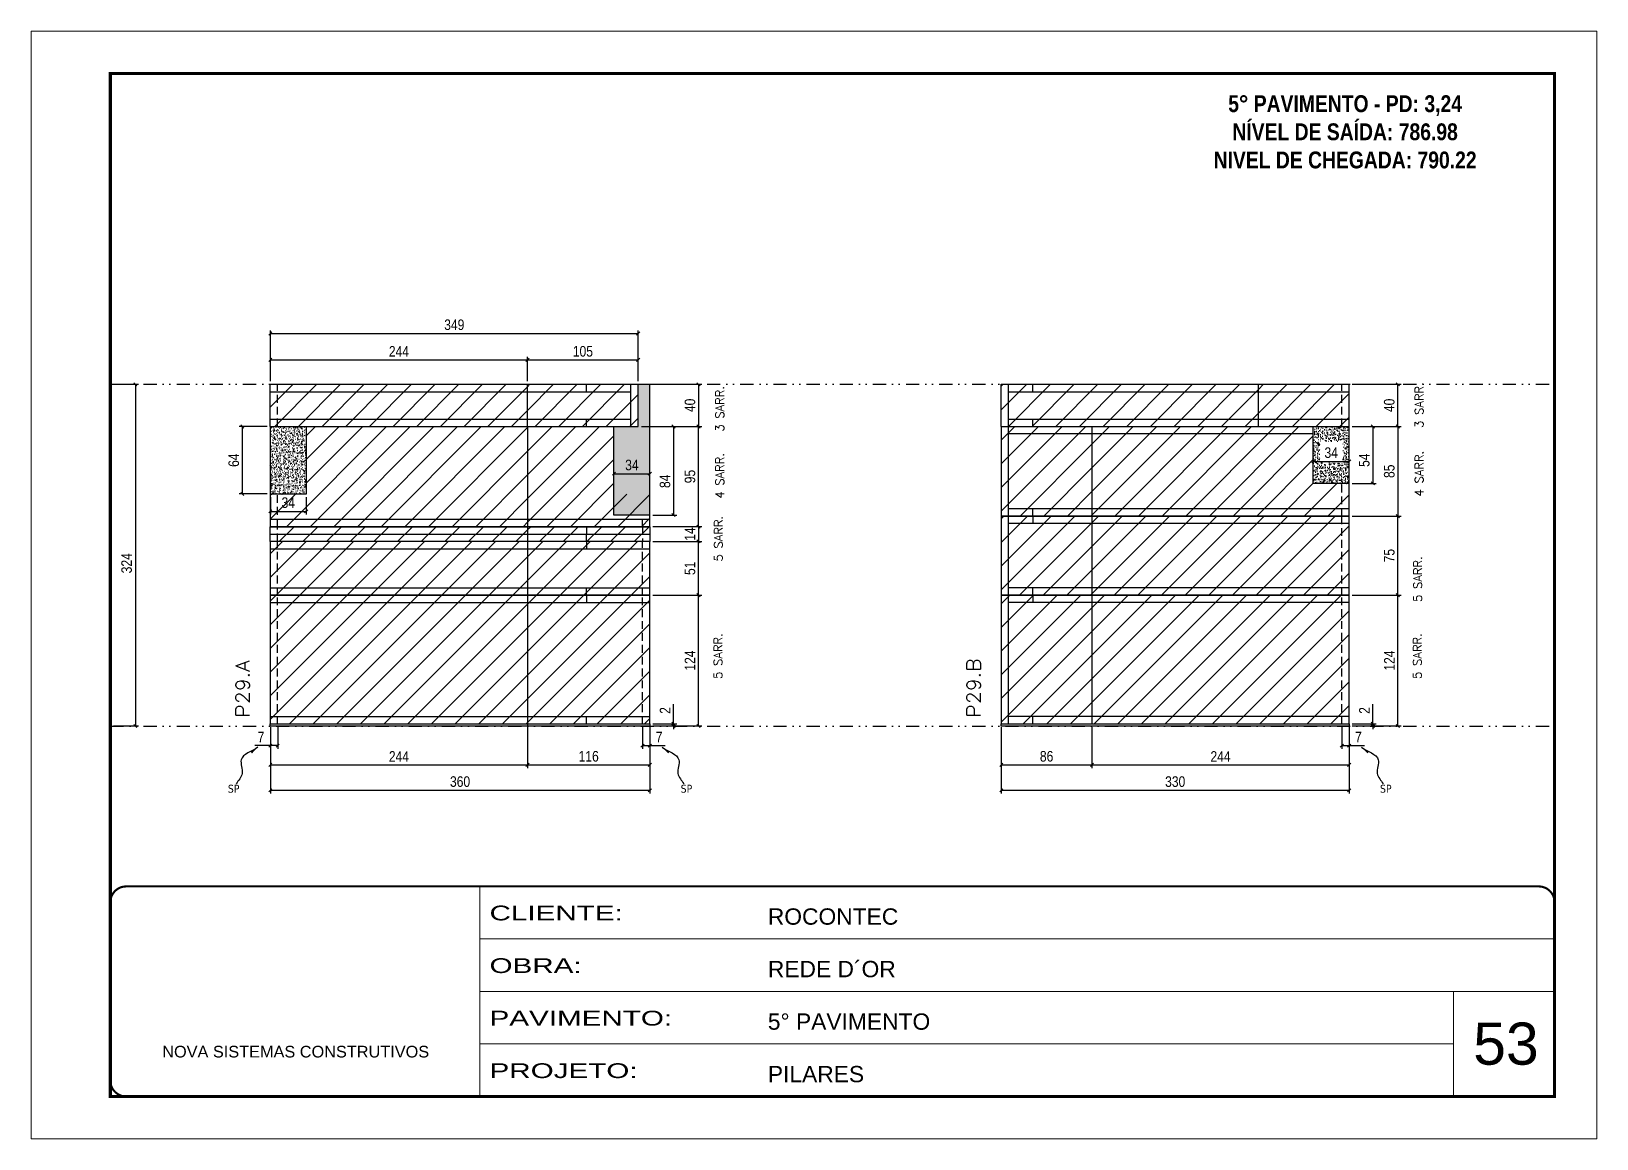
# Model space of a CAD drawing. Extents: x 28748 to 35002, y 14885 to 43501.
# Drawn here: x 28748 to 30233, y 27519 to 28569 of the extents above; entities that cross this region are included whole.
import ezdxf

# ---------------------------------------------------------------- set-up
doc = ezdxf.new("R2010")
doc.units = 0
for name, pattern in [('CONTINUO', [0]), ('DASHED', [0.75, 0.5, -0.25]), ('DIVIDE2', [0.625, 0.25, -0.125, 0, -0.125, 0, -0.125]), ('HIDDEN', [0.375, 0.25, -0.125])]:
    doc.linetypes.add(name, pattern=pattern)
for name, color, linetype, lineweight in [('CARIMBO', 255, 'Continuous', 9), ('Folhas', 255, 'Continuous', 9), ('Hachura', 251, 'Continuous', 9), ('SARRAFO DE PRESSAO', 251, 'DASHED', 9), ('Texto Seção', 7, 'Continuous', 15)]:
    doc.layers.add(name, color=color, linetype=linetype, lineweight=lineweight)
for name, color, linetype in [('COTA', 241, 'Continuous'), ('NOMENCLATURA', 7, 'Continuous'), ('Nível', 160, 'Continuous'), ('Painéis', 200, 'Continuous'), ('SARR_2.2x7', 40, 'Continuous'), ('Sarrafo de Pressão', 42, 'HIDDEN'), ('texto', 7, 'Continuous')]:
    doc.layers.add(name, color=color, linetype=linetype)
doc.styles.add('ARIAL', font='arial.ttf')
doc.styles.add('COTA TECNICA', font='techl___.ttf', dxfattribs={"height": 10})
doc.styles.add('COTA TECNICA-50', font='techl___.ttf', dxfattribs={"height": 10})
doc.styles.add('REGUA-120', font='ROMANS.shx', dxfattribs={"height": 15})
doc.styles.add('ROMANC', font='techb___.ttf', dxfattribs={"height": 2.5})
doc.styles.add('ROMANS', font='romans.shx')
doc.styles.get("Standard").update_dxf_attribs({"font": 'arial.ttf'})
doc.styles.add('Tecnologia', font='')
doc.styles.get('Tecnologia').set_extended_font_data('Forgotten Futurist')
doc.dimstyles.new('COTA PAINEL-50', dxfattribs={"dimtxt": 10, "dimasz": 3, "dimexe": 3, "dimexo": 3, "dimgap": 3, "dimtad": 1, "dimdec": 1, "dimzin": 12, "dimdsep": 46, "dimtxsty": 'COTA TECNICA-50', "dimblk1": 'OBLIQUE', "dimblk2": 'OBLIQUE', "dimsah": 1, "dimcen": 0.9, "dimclrd": 4, "dimclre": 4, "dimclrt": 240, "dimadec": 1, "dimazin": 3, "dimtfac": 1, "dimtdec": 1, "dimtmove": 0, "dimatfit": 3, "dimfxl": 1, "dimtolj": 1, "dimtzin": 12, "dimarcsym": 0})
doc.dimstyles.new('PAINEL', dxfattribs={"dimtxt": 10, "dimasz": 3, "dimexe": 3, "dimexo": 3, "dimgap": 3, "dimtad": 1, "dimdec": 1, "dimzin": 12, "dimdsep": 46, "dimtxsty": 'COTA TECNICA', "dimblk1": 'OBLIQUE', "dimblk2": 'OBLIQUE', "dimsah": 1, "dimcen": 0.9, "dimclrd": 4, "dimclre": 4, "dimclrt": 240, "dimadec": 1, "dimazin": 3, "dimtfac": 1, "dimtdec": 1, "dimtmove": 0, "dimatfit": 3, "dimfxl": 1, "dimtolj": 1, "dimtzin": 12, "dimarcsym": 0})
doc.dimstyles.get("Standard").update_dxf_attribs({"dimtxt": 0.18, "dimasz": 0.18, "dimexe": 0.18, "dimexo": 0.0625, "dimgap": 0.09, "dimtad": 0, "dimtih": 1, "dimtoh": 1, "dimdec": 4, "dimzin": 0, "dimdsep": 46, "dimtxsty": 'Standard', "dimcen": 0.09, "dimadec": 0, "dimazin": 0, "dimtfac": 1, "dimtdec": 4, "dimtofl": 0, "dimtmove": 0, "dimatfit": 3, "dimfxl": 1, "dimtolj": 1, "dimtzin": 0, "dimarcsym": 0})
pattern_1 = [(45, (-100272.658, -2076.637), (-11.2253202, 11.2253202), [])]
pattern_2 = [(45, (-100272.658, -2123.637), (-11.2253202, 11.2253202), [])]
pattern_3 = [(45, (-100272.658, -2133.637), (-11.2253202, 11.2253202), [])]
pattern_4 = [(45, (22615.809, 32122.585), (-11.22532, 11.22532), [])]
pattern_5 = [(45, (22615.809, 32068.585), (-11.22532, 11.22532), [])]
pattern_6 = [(45, (22615.809, 32068.585), (-11.22532, 11.22532), [])]

msp = doc.modelspace()

# ---------------------------------------------------------------- texts
at = {"layer": 'CARIMBO', "style": 'ARIAL'}
msp.add_text('53', height=40, dxfattribs=at).set_placement((30116.2, 27589.41))
at = {"layer": 'NOMENCLATURA', "color": 2, "insert": (29994.67, 28535.33), "char_height": 16, "attachment_point": 2, "style": 'ROMANC'}
msp.add_mtext_dynamic_manual_height_columns('\\P5° PAVIMENTO - PD: 3,24\\PNÍVEL DE SAÍDA: 786.98\\PNIVEL DE CHEGADA: 790.22', width=300.2766, gutter_width=1, heights=[0], dxfattribs=at)
at = {"layer": 'texto', "color": 0, "char_height": 7.5, "attachment_point": 5}
for insert in [(28940.27, 27851.06), (29369.83, 27851.06), (30033.26, 27851.06)]:
    msp.add_mtext('{\\fTahoma|b0|i0|c0|p34;\\C4;SP}', dxfattribs=dict(at, insert=insert))
at = {"layer": 'Texto Seção', "linetype": 'Continuous', "style": 'ROMANS'}
for s, p in [('3 SARR.', (29405.49, 28189.7)), ('3 SARR.', (30068.92, 28193.26)), ('4 SARR.', (29405.49, 28126.15)), ('4 SARR.', (30068.92, 28128.24)), ('5 SARR.', (29404.19, 28066.58)), ('5 SARR.', (30067.62, 28028.25)), ('5 SARR.', (29403.77, 27955.27)), ('5 SARR.', (30067.2, 27955.27))]:
    msp.add_text(s, height=8, rotation=90, dxfattribs=at).set_placement(p)
at = {"layer": 'Texto Seção', "style": 'REGUA-120', "width": 1.1}
for s, p in [('P29.A', (28955.43, 27918.45)), ('P29.B', (29648.86, 27918.45))]:
    msp.add_text(s, height=13, rotation=90, dxfattribs=at).set_placement(p)

# ---------------------------------------------------------------- blocks, each defined once
blk = doc.blocks.new('9999999999')
at = {"color": 30, "linetype": 'CONTINUO'}
for p, q in [((98564.6, 34230.2), (98564.6, 34429.4)), ((98564.6, 34379.6), (99584, 34379.6)), ((98564.6, 34329.8), (99488, 34329.8)), ((99584, 34329.8), (99488, 34329.8)), ((99488, 34329.8), (99488, 34230.2)), ((98564.6, 34280), (99488, 34280))]:
    blk.add_line(p, q, dxfattribs=at)
at = {"color": 30, "linetype": 'CONTINUO', "const_width": 2}
blk.add_lwpolyline([(99584, 34230.2), (99584, 34414.4, 0.414214), (99569, 34429.4), (98229, 34429.4, 0.414214), (98214, 34414.4), (98214, 34245.2, 0.414214), (98229, 34230.2), (99584, 34230.2)], format="xyb", dxfattribs=at)
at = {"layer": 'Folhas'}
blk.add_lwpolyline([(98139, 34190.2), (99624, 34190.2), (99624, 35240.2), (98139, 35240.2)], close=True, dxfattribs=at)
at = {"layer": 'Folhas', "color": 30, "const_width": 3}
blk.add_lwpolyline([(98214, 34230.2), (99584, 34230.2), (99584, 35200.2), (98214, 35200.2)], close=True, dxfattribs=at)
at = {"color": 7, "linetype": 'Continuous', "ltscale": 5, "style": 'ARIAL'}
for s, height, p in [('ROCONTEC', 15.48, (98837.7, 34393.1)), ('REDE D´OR', 15.48, (98837.7, 34343.3)), ('5° PAVIMENTO', 15.483, (98837.7, 34293.5)), ('NOVA SISTEMAS CONSTRUTIVOS', 11.059, (98263.2, 34267.2)), ('PILARES', 15.48, (98837.7, 34243.7))]:
    blk.add_text(s, height=height, dxfattribs=at).set_placement(p)
at = {"layer": 'Folhas', "color": 7, "style": 'Tecnologia', "width": 1.5}
for s, p in [('CLIENTE:', (98573.7, 34397.2)), ('OBRA:', (98573.7, 34347.3)), ('PAVIMENTO:', (98573.7, 34297.5)), ('PROJETO:', (98573.7, 34247.7))]:
    blk.add_text(s, height=14, dxfattribs=at).set_placement(p)
blk = doc.blocks.new('_Oblique')
at = {"color": 0, "linetype": 'ByBlock', "lineweight": -2}
blk.add_line((-0.5, -0.5), (0.5, 0.5), dxfattribs=at)
blk = doc.blocks.new('*D959')
at = {"layer": 'COTA', "color": 4, "linetype": 'ByBlock', "lineweight": -2, "transparency": 16777216}
for p, q in [((28826.3, 28234.6), (28850.1, 28234.6)), ((28847.1, 28234.6), (28847.1, 27910.6)), ((28826.3, 27910.6), (28850.1, 27910.6))]:
    blk.add_line(p, q, dxfattribs=at)
at = {"layer": 'Defpoints', "color": 0, "linetype": 'ByBlock', "transparency": 16777216}
for p in [(28823.3, 28234.6), (28823.3, 27910.6), (28847.1, 27910.6)]:
    blk.add_point(p, dxfattribs=at)
at = {"layer": 'COTA', "color": 4, "linetype": 'ByBlock', "lineweight": -2, "transparency": 16777216, "xscale": 3, "yscale": 3, "zscale": 3}
for p, rotation in [((28847.1, 28234.6), 90), ((28847.1, 27910.6), 270)]:
    blk.add_blockref('_Oblique', p, dxfattribs=dict(at, rotation=rotation))
at = {"layer": 'COTA', "color": 240, "linetype": 'ByBlock', "transparency": 16777216, "insert": (28838.8, 28064.9), "char_height": 10, "attachment_point": 5, "rotation": 90, "style": 'COTA TECNICA'}
blk.add_mtext('\\A1;324', dxfattribs=at)
blk = doc.blocks.new('*D960')
at = {"layer": 'COTA', "color": 4, "lineweight": -2, "transparency": 16777216}
for p, q in [((28975.1, 27909.6), (28975.1, 27846.6)), ((29335.1, 27909.6), (29335.1, 27846.6)), ((28975.1, 27849.6), (29335.1, 27849.6))]:
    blk.add_line(p, q, dxfattribs=at)
at = {"layer": 'Defpoints', "color": 0, "transparency": 16777216}
for p in [(28975.1, 27912.6), (29335.1, 27912.6), (29335.1, 27849.6)]:
    blk.add_point(p, dxfattribs=at)
at = {"layer": 'COTA', "color": 4, "lineweight": -2, "transparency": 16777216, "xscale": 3, "yscale": 3, "zscale": 3, "rotation": 180}
blk.add_blockref('_Oblique', (28975.1, 27849.6), dxfattribs=at)
at = {"layer": 'COTA', "color": 4, "lineweight": -2, "transparency": 16777216, "xscale": 3, "yscale": 3, "zscale": 3}
blk.add_blockref('_Oblique', (29335.1, 27849.6), dxfattribs=at)
at = {"layer": 'COTA', "color": 240, "transparency": 16777216, "insert": (29155.1, 27857.8), "char_height": 10, "attachment_point": 5, "style": 'COTA TECNICA'}
blk.add_mtext('\\A1;360', dxfattribs=at)
blk = doc.blocks.new('*D961')
at = {"layer": 'COTA', "color": 4, "lineweight": -2, "transparency": 16777216}
for p, q in [((28975.1, 27907.6), (28975.1, 27889)), ((28982.1, 27909.6), (28982.1, 27889)), ((28975.1, 27892), (28960.3, 27892)), ((28982.1, 27892), (28975.1, 27892))]:
    blk.add_line(p, q, dxfattribs=at)
at = {"layer": 'Defpoints', "color": 0, "transparency": 16777216}
for p in [(28975.1, 27910.6), (28982.1, 27912.6), (28975.1, 27892)]:
    blk.add_point(p, dxfattribs=at)
at = {"layer": 'COTA', "color": 4, "lineweight": -2, "transparency": 16777216, "xscale": 3, "yscale": 3, "zscale": 3, "rotation": 180}
blk.add_blockref('_Oblique', (28975.1, 27892), dxfattribs=at)
at = {"layer": 'COTA', "color": 4, "lineweight": -2, "transparency": 16777216, "xscale": 3, "yscale": 3, "zscale": 3}
blk.add_blockref('_Oblique', (28982.1, 27892), dxfattribs=at)
at = {"layer": 'COTA', "color": 240, "transparency": 16777216, "insert": (28966.2, 27900.1), "char_height": 10, "attachment_point": 5, "style": 'COTA TECNICA-50'}
blk.add_mtext('\\A1;7', dxfattribs=at)
blk = doc.blocks.new('*D962')
at = {"layer": 'COTA', "color": 4, "lineweight": -2, "transparency": 16777216}
for p, q in [((29328.1, 27909.6), (29328.1, 27889)), ((29335.1, 27907.6), (29335.1, 27889)), ((29328.1, 27892), (29335.1, 27892)), ((29335.1, 27892), (29349.8, 27892))]:
    blk.add_line(p, q, dxfattribs=at)
at = {"layer": 'Defpoints', "color": 0, "transparency": 16777216}
for p in [(29328.1, 27912.6), (29335.1, 27910.6), (29335.1, 27892)]:
    blk.add_point(p, dxfattribs=at)
at = {"layer": 'COTA', "color": 4, "lineweight": -2, "transparency": 16777216, "xscale": 3, "yscale": 3, "zscale": 3, "rotation": 180}
blk.add_blockref('_Oblique', (29328.1, 27892), dxfattribs=at)
at = {"layer": 'COTA', "color": 4, "lineweight": -2, "transparency": 16777216, "xscale": 3, "yscale": 3, "zscale": 3}
blk.add_blockref('_Oblique', (29335.1, 27892), dxfattribs=at)
at = {"layer": 'COTA', "color": 240, "transparency": 16777216, "insert": (29343.9, 27900.1), "char_height": 10, "attachment_point": 5, "style": 'COTA TECNICA-50'}
blk.add_mtext('\\A1;7', dxfattribs=at)
blk = doc.blocks.new('*D963')
at = {"layer": 'COTA', "color": 4, "lineweight": -2, "transparency": 16777216}
for p, q in [((29338.1, 28034.6), (29384.3, 28034.6)), ((29381.3, 27910.6), (29381.3, 28034.6)), ((29338.1, 27910.6), (29384.3, 27910.6))]:
    blk.add_line(p, q, dxfattribs=at)
at = {"layer": 'Defpoints', "color": 0, "transparency": 16777216}
for p in [(29335.1, 28034.6), (29381.3, 28034.6), (29335.1, 27910.6)]:
    blk.add_point(p, dxfattribs=at)
at = {"layer": 'COTA', "color": 4, "lineweight": -2, "transparency": 16777216, "xscale": 3, "yscale": 3, "zscale": 3}
for p, rotation in [((29381.3, 28034.6), 90), ((29381.3, 27910.6), 270)]:
    blk.add_blockref('_Oblique', p, dxfattribs=dict(at, rotation=rotation))
at = {"layer": 'COTA', "color": 240, "transparency": 16777216, "insert": (29373.2, 27972.6), "char_height": 10, "attachment_point": 5, "rotation": 90, "style": 'COTA TECNICA-50'}
blk.add_mtext('\\A1;124', dxfattribs=at)
blk = doc.blocks.new('*D964')
at = {"layer": 'COTA', "color": 4, "lineweight": -2, "transparency": 16777216}
for p, q in [((29357.6, 27912.6), (29357.6, 27931.4)), ((29338.1, 27912.6), (29360.6, 27912.6)), ((29338.1, 27910.6), (29360.6, 27910.6)), ((29357.6, 27910.6), (29357.6, 27912.6)), ((29357.6, 27910.6), (29357.6, 27907.6))]:
    blk.add_line(p, q, dxfattribs=at)
at = {"layer": 'Defpoints', "color": 0, "transparency": 16777216}
for p in [(29335.1, 27912.6), (29335.1, 27910.6), (29357.6, 27910.6)]:
    blk.add_point(p, dxfattribs=at)
at = {"layer": 'COTA', "color": 4, "lineweight": -2, "transparency": 16777216, "xscale": 3, "yscale": 3, "zscale": 3}
for p, rotation in [((29357.6, 27912.6), 270), ((29357.6, 27910.6), 90)]:
    blk.add_blockref('_Oblique', p, dxfattribs=dict(at, rotation=rotation))
at = {"layer": 'COTA', "color": 240, "transparency": 16777216, "insert": (29349.6, 27925.3), "char_height": 10, "attachment_point": 5, "rotation": 90, "style": 'COTA TECNICA-50'}
blk.add_mtext('\\A1;2', dxfattribs=at)
blk = doc.blocks.new('*D965')
at = {"layer": 'COTA', "color": 4, "linetype": 'ByBlock', "lineweight": -2, "transparency": 16777216}
for p, q in [((29338.1, 28085.6), (29384.3, 28085.6)), ((29381.3, 28034.6), (29381.3, 28085.6)), ((29338.1, 28034.6), (29384.3, 28034.6))]:
    blk.add_line(p, q, dxfattribs=at)
at = {"layer": 'Defpoints', "color": 0, "linetype": 'ByBlock', "transparency": 16777216}
for p in [(29335.1, 28085.6), (29381.3, 28085.6), (29335.1, 28034.6)]:
    blk.add_point(p, dxfattribs=at)
at = {"layer": 'COTA', "color": 4, "linetype": 'ByBlock', "lineweight": -2, "transparency": 16777216, "xscale": 3, "yscale": 3, "zscale": 3}
for p, rotation in [((29381.3, 28085.6), 90), ((29381.3, 28034.6), 270)]:
    blk.add_blockref('_Oblique', p, dxfattribs=dict(at, rotation=rotation))
at = {"layer": 'COTA', "color": 240, "linetype": 'ByBlock', "transparency": 16777216, "insert": (29373.2, 28060.1), "char_height": 10, "attachment_point": 5, "rotation": 90, "style": 'COTA TECNICA'}
blk.add_mtext('\\A1;51', dxfattribs=at)
blk = doc.blocks.new('*D966')
at = {"layer": 'COTA', "color": 4, "linetype": 'ByBlock', "lineweight": -2, "transparency": 16777216}
for p, q in [((29338.1, 28194.6), (29360.6, 28194.6)), ((29357.6, 28194.6), (29357.6, 28110.6)), ((29338.1, 28110.6), (29360.6, 28110.6))]:
    blk.add_line(p, q, dxfattribs=at)
at = {"layer": 'Defpoints', "color": 0, "linetype": 'ByBlock', "transparency": 16777216}
for p in [(29335.1, 28194.6), (29335.1, 28110.6), (29357.6, 28110.6)]:
    blk.add_point(p, dxfattribs=at)
at = {"layer": 'COTA', "color": 4, "linetype": 'ByBlock', "lineweight": -2, "transparency": 16777216, "xscale": 3, "yscale": 3, "zscale": 3}
for p, rotation in [((29357.6, 28194.6), 90), ((29357.6, 28110.6), 270)]:
    blk.add_blockref('_Oblique', p, dxfattribs=dict(at, rotation=rotation))
at = {"layer": 'COTA', "color": 240, "linetype": 'ByBlock', "transparency": 16777216, "insert": (29349.5, 28142.6), "char_height": 10, "attachment_point": 5, "rotation": 90, "style": 'COTA TECNICA'}
blk.add_mtext('\\A1;84', dxfattribs=at)
blk = doc.blocks.new('*D1857')
at = {"layer": 'COTA', "color": 4, "linetype": 'ByBlock', "lineweight": -2, "transparency": 16777216}
for p, q in [((29338.1, 28194.6), (29384.3, 28194.6)), ((29381.3, 28099.6), (29381.3, 28194.6)), ((29338.1, 28099.6), (29384.3, 28099.6))]:
    blk.add_line(p, q, dxfattribs=at)
at = {"layer": 'Defpoints', "color": 0, "linetype": 'ByBlock', "transparency": 16777216}
for p in [(29335.1, 28194.6), (29381.3, 28194.6), (29335.1, 28099.6)]:
    blk.add_point(p, dxfattribs=at)
at = {"layer": 'COTA', "color": 4, "linetype": 'ByBlock', "lineweight": -2, "transparency": 16777216, "xscale": 3, "yscale": 3, "zscale": 3}
for p, rotation in [((29381.3, 28194.6), 90), ((29381.3, 28099.6), 270)]:
    blk.add_blockref('_Oblique', p, dxfattribs=dict(at, rotation=rotation))
at = {"layer": 'COTA', "color": 240, "linetype": 'ByBlock', "transparency": 16777216, "insert": (29373.2, 28147.1), "char_height": 10, "attachment_point": 5, "rotation": 90, "style": 'COTA TECNICA'}
blk.add_mtext('\\A1;95', dxfattribs=at)
blk = doc.blocks.new('*D1858')
at = {"layer": 'COTA', "color": 4, "linetype": 'ByBlock', "lineweight": -2, "transparency": 16777216}
for p, q in [((28972.1, 28194.6), (28945.5, 28194.6)), ((28948.5, 28194.6), (28948.5, 28130.6)), ((28972.1, 28130.6), (28945.5, 28130.6))]:
    blk.add_line(p, q, dxfattribs=at)
at = {"layer": 'Defpoints', "color": 0, "linetype": 'ByBlock', "transparency": 16777216}
for p in [(28975.1, 28194.6), (28948.5, 28130.6), (28975.1, 28130.6)]:
    blk.add_point(p, dxfattribs=at)
at = {"layer": 'COTA', "color": 4, "linetype": 'ByBlock', "lineweight": -2, "transparency": 16777216, "xscale": 3, "yscale": 3, "zscale": 3}
for p, rotation in [((28948.5, 28194.6), 90), ((28948.5, 28130.6), 270)]:
    blk.add_blockref('_Oblique', p, dxfattribs=dict(at, rotation=rotation))
at = {"layer": 'COTA', "color": 240, "linetype": 'ByBlock', "transparency": 16777216, "insert": (28940.4, 28162.6), "char_height": 10, "attachment_point": 5, "rotation": 90, "style": 'COTA TECNICA'}
blk.add_mtext('\\A1;64', dxfattribs=at)
blk = doc.blocks.new('*D1859')
at = {"layer": 'COTA', "color": 4, "linetype": 'ByBlock', "lineweight": -2, "transparency": 16777216}
for p, q in [((28975.1, 27909.6), (28975.1, 27870.7)), ((29219.1, 27909.6), (29219.1, 27870.7)), ((28975.1, 27873.7), (29219.1, 27873.7))]:
    blk.add_line(p, q, dxfattribs=at)
at = {"layer": 'Defpoints', "color": 0, "linetype": 'ByBlock', "transparency": 16777216}
for p in [(28975.1, 27912.6), (29219.1, 27912.6), (29219.1, 27873.7)]:
    blk.add_point(p, dxfattribs=at)
at = {"layer": 'COTA', "color": 4, "linetype": 'ByBlock', "lineweight": -2, "transparency": 16777216, "xscale": 3, "yscale": 3, "zscale": 3, "rotation": 180}
blk.add_blockref('_Oblique', (28975.1, 27873.7), dxfattribs=at)
at = {"layer": 'COTA', "color": 4, "linetype": 'ByBlock', "lineweight": -2, "transparency": 16777216, "xscale": 3, "yscale": 3, "zscale": 3}
blk.add_blockref('_Oblique', (29219.1, 27873.7), dxfattribs=at)
at = {"layer": 'COTA', "color": 240, "linetype": 'ByBlock', "transparency": 16777216, "insert": (29097.1, 27881.7), "char_height": 10, "attachment_point": 5, "style": 'COTA TECNICA'}
blk.add_mtext('\\A1;244', dxfattribs=at)
blk = doc.blocks.new('*D1860')
at = {"layer": 'COTA', "color": 4, "linetype": 'ByBlock', "lineweight": -2, "transparency": 16777216}
for p, q in [((29219.1, 28096.6), (29219.1, 27870.7)), ((29335.1, 27909.6), (29335.1, 27870.7)), ((29219.1, 27873.7), (29335.1, 27873.7))]:
    blk.add_line(p, q, dxfattribs=at)
at = {"layer": 'Defpoints', "color": 0, "linetype": 'ByBlock', "transparency": 16777216}
for p in [(29219.1, 28099.6), (29335.1, 27912.6), (29335.1, 27873.7)]:
    blk.add_point(p, dxfattribs=at)
at = {"layer": 'COTA', "color": 4, "linetype": 'ByBlock', "lineweight": -2, "transparency": 16777216, "xscale": 3, "yscale": 3, "zscale": 3, "rotation": 180}
blk.add_blockref('_Oblique', (29219.1, 27873.7), dxfattribs=at)
at = {"layer": 'COTA', "color": 4, "linetype": 'ByBlock', "lineweight": -2, "transparency": 16777216, "xscale": 3, "yscale": 3, "zscale": 3}
blk.add_blockref('_Oblique', (29335.1, 27873.7), dxfattribs=at)
at = {"layer": 'COTA', "color": 240, "linetype": 'ByBlock', "transparency": 16777216, "insert": (29277.1, 27881.8), "char_height": 10, "attachment_point": 5, "style": 'COTA TECNICA'}
blk.add_mtext('\\A1;116', dxfattribs=at)
blk = doc.blocks.new('*D967')
at = {"layer": 'COTA', "color": 4, "lineweight": -2, "transparency": 16777216}
for p, q in [((29668.5, 27909.6), (29668.5, 27846.6)), ((29998.5, 27909.6), (29998.5, 27846.6)), ((29668.5, 27849.6), (29998.5, 27849.6))]:
    blk.add_line(p, q, dxfattribs=at)
at = {"layer": 'Defpoints', "color": 0, "transparency": 16777216}
for p in [(29668.5, 27912.6), (29998.5, 27912.6), (29998.5, 27849.6)]:
    blk.add_point(p, dxfattribs=at)
at = {"layer": 'COTA', "color": 4, "lineweight": -2, "transparency": 16777216, "xscale": 3, "yscale": 3, "zscale": 3, "rotation": 180}
blk.add_blockref('_Oblique', (29668.5, 27849.6), dxfattribs=at)
at = {"layer": 'COTA', "color": 4, "lineweight": -2, "transparency": 16777216, "xscale": 3, "yscale": 3, "zscale": 3}
blk.add_blockref('_Oblique', (29998.5, 27849.6), dxfattribs=at)
at = {"layer": 'COTA', "color": 240, "transparency": 16777216, "insert": (29833.5, 27857.8), "char_height": 10, "attachment_point": 5, "style": 'COTA TECNICA'}
blk.add_mtext('\\A1;330', dxfattribs=at)
blk = doc.blocks.new('*D968')
at = {"layer": 'COTA', "color": 4, "lineweight": -2, "transparency": 16777216}
for p, q in [((29991.5, 27909.6), (29991.5, 27889)), ((29998.5, 27907.6), (29998.5, 27889)), ((29991.5, 27892), (29998.5, 27892)), ((29998.5, 27892), (30013.2, 27892))]:
    blk.add_line(p, q, dxfattribs=at)
at = {"layer": 'Defpoints', "color": 0, "transparency": 16777216}
for p in [(29991.5, 27912.6), (29998.5, 27910.6), (29998.5, 27892)]:
    blk.add_point(p, dxfattribs=at)
at = {"layer": 'COTA', "color": 4, "lineweight": -2, "transparency": 16777216, "xscale": 3, "yscale": 3, "zscale": 3, "rotation": 180}
blk.add_blockref('_Oblique', (29991.5, 27892), dxfattribs=at)
at = {"layer": 'COTA', "color": 4, "lineweight": -2, "transparency": 16777216, "xscale": 3, "yscale": 3, "zscale": 3}
blk.add_blockref('_Oblique', (29998.5, 27892), dxfattribs=at)
at = {"layer": 'COTA', "color": 240, "transparency": 16777216, "insert": (30007.3, 27900.1), "char_height": 10, "attachment_point": 5, "style": 'COTA TECNICA-50'}
blk.add_mtext('\\A1;7', dxfattribs=at)
blk = doc.blocks.new('*D969')
at = {"layer": 'COTA', "color": 4, "lineweight": -2, "transparency": 16777216}
for p, q in [((30001.5, 28034.6), (30047.7, 28034.6)), ((30044.7, 27910.6), (30044.7, 28034.6)), ((30001.5, 27910.6), (30047.7, 27910.6))]:
    blk.add_line(p, q, dxfattribs=at)
at = {"layer": 'Defpoints', "color": 0, "transparency": 16777216}
for p in [(29998.5, 28034.6), (30044.7, 28034.6), (29998.5, 27910.6)]:
    blk.add_point(p, dxfattribs=at)
at = {"layer": 'COTA', "color": 4, "lineweight": -2, "transparency": 16777216, "xscale": 3, "yscale": 3, "zscale": 3}
for p, rotation in [((30044.7, 28034.6), 90), ((30044.7, 27910.6), 270)]:
    blk.add_blockref('_Oblique', p, dxfattribs=dict(at, rotation=rotation))
at = {"layer": 'COTA', "color": 240, "transparency": 16777216, "insert": (30036.7, 27972.6), "char_height": 10, "attachment_point": 5, "rotation": 90, "style": 'COTA TECNICA-50'}
blk.add_mtext('\\A1;124', dxfattribs=at)
blk = doc.blocks.new('*D970')
at = {"layer": 'COTA', "color": 4, "lineweight": -2, "transparency": 16777216}
for p, q in [((30021, 27912.6), (30021, 27931.4)), ((30001.5, 27912.6), (30024, 27912.6)), ((30001.5, 27910.6), (30024, 27910.6)), ((30021, 27910.6), (30021, 27912.6)), ((30021, 27910.6), (30021, 27907.6))]:
    blk.add_line(p, q, dxfattribs=at)
at = {"layer": 'Defpoints', "color": 0, "transparency": 16777216}
for p in [(29998.5, 27912.6), (29998.5, 27910.6), (30021, 27910.6)]:
    blk.add_point(p, dxfattribs=at)
at = {"layer": 'COTA', "color": 4, "lineweight": -2, "transparency": 16777216, "xscale": 3, "yscale": 3, "zscale": 3}
for p, rotation in [((30021, 27912.6), 270), ((30021, 27910.6), 90)]:
    blk.add_blockref('_Oblique', p, dxfattribs=dict(at, rotation=rotation))
at = {"layer": 'COTA', "color": 240, "transparency": 16777216, "insert": (30013, 27925.3), "char_height": 10, "attachment_point": 5, "rotation": 90, "style": 'COTA TECNICA-50'}
blk.add_mtext('\\A1;2', dxfattribs=at)
blk = doc.blocks.new('*D971')
at = {"layer": 'COTA', "color": 4, "linetype": 'ByBlock', "lineweight": -2, "transparency": 16777216}
for p, q in [((30001.5, 28109.6), (30047.7, 28109.6)), ((30044.7, 28034.6), (30044.7, 28109.6)), ((30001.5, 28034.6), (30047.7, 28034.6))]:
    blk.add_line(p, q, dxfattribs=at)
at = {"layer": 'Defpoints', "color": 0, "linetype": 'ByBlock', "transparency": 16777216}
for p in [(29998.5, 28109.6), (30044.7, 28109.6), (29998.5, 28034.6)]:
    blk.add_point(p, dxfattribs=at)
at = {"layer": 'COTA', "color": 4, "linetype": 'ByBlock', "lineweight": -2, "transparency": 16777216, "xscale": 3, "yscale": 3, "zscale": 3}
for p, rotation in [((30044.7, 28109.6), 90), ((30044.7, 28034.6), 270)]:
    blk.add_blockref('_Oblique', p, dxfattribs=dict(at, rotation=rotation))
at = {"layer": 'COTA', "color": 240, "linetype": 'ByBlock', "transparency": 16777216, "insert": (30036.6, 28072.1), "char_height": 10, "attachment_point": 5, "rotation": 90, "style": 'COTA TECNICA'}
blk.add_mtext('\\A1;75', dxfattribs=at)
blk = doc.blocks.new('*D972')
at = {"layer": 'COTA', "color": 4, "linetype": 'ByBlock', "lineweight": -2, "transparency": 16777216}
for p, q in [((30001.5, 28194.6), (30024, 28194.6)), ((30021, 28194.6), (30021, 28140.6)), ((30001.5, 28140.6), (30024, 28140.6))]:
    blk.add_line(p, q, dxfattribs=at)
at = {"layer": 'Defpoints', "color": 0, "linetype": 'ByBlock', "transparency": 16777216}
for p in [(29998.5, 28194.6), (29998.5, 28140.6), (30021, 28140.6)]:
    blk.add_point(p, dxfattribs=at)
at = {"layer": 'COTA', "color": 4, "linetype": 'ByBlock', "lineweight": -2, "transparency": 16777216, "xscale": 3, "yscale": 3, "zscale": 3}
for p, rotation in [((30021, 28194.6), 90), ((30021, 28140.6), 270)]:
    blk.add_blockref('_Oblique', p, dxfattribs=dict(at, rotation=rotation))
at = {"layer": 'COTA', "color": 240, "linetype": 'ByBlock', "transparency": 16777216, "insert": (30012.9, 28162.6), "char_height": 10, "attachment_point": 5, "rotation": 90, "style": 'COTA TECNICA'}
blk.add_mtext('\\A1;54', dxfattribs=at)
blk = doc.blocks.new('*D1861')
at = {"layer": 'COTA', "color": 4, "linetype": 'ByBlock', "lineweight": -2, "transparency": 16777216}
for p, q in [((29668.5, 27909.6), (29668.5, 27870.7)), ((29754.5, 27909.6), (29754.5, 27870.7)), ((29668.5, 27873.7), (29754.5, 27873.7))]:
    blk.add_line(p, q, dxfattribs=at)
at = {"layer": 'Defpoints', "color": 0, "linetype": 'ByBlock', "transparency": 16777216}
for p in [(29668.5, 27912.6), (29754.5, 27912.6), (29754.5, 27873.7)]:
    blk.add_point(p, dxfattribs=at)
at = {"layer": 'COTA', "color": 4, "linetype": 'ByBlock', "lineweight": -2, "transparency": 16777216, "xscale": 3, "yscale": 3, "zscale": 3, "rotation": 180}
blk.add_blockref('_Oblique', (29668.5, 27873.7), dxfattribs=at)
at = {"layer": 'COTA', "color": 4, "linetype": 'ByBlock', "lineweight": -2, "transparency": 16777216, "xscale": 3, "yscale": 3, "zscale": 3}
blk.add_blockref('_Oblique', (29754.5, 27873.7), dxfattribs=at)
at = {"layer": 'COTA', "color": 240, "linetype": 'ByBlock', "transparency": 16777216, "insert": (29711.5, 27881.8), "char_height": 10, "attachment_point": 5, "style": 'COTA TECNICA'}
blk.add_mtext('\\A1;86', dxfattribs=at)
blk = doc.blocks.new('*D1862')
at = {"layer": 'COTA', "color": 4, "linetype": 'ByBlock', "lineweight": -2, "transparency": 16777216}
for p, q in [((29754.5, 27909.6), (29754.5, 27870.7)), ((29998.5, 27909.6), (29998.5, 27870.7)), ((29754.5, 27873.7), (29998.5, 27873.7))]:
    blk.add_line(p, q, dxfattribs=at)
at = {"layer": 'Defpoints', "color": 0, "linetype": 'ByBlock', "transparency": 16777216}
for p in [(29754.5, 27912.6), (29998.5, 27912.6), (29998.5, 27873.7)]:
    blk.add_point(p, dxfattribs=at)
at = {"layer": 'COTA', "color": 4, "linetype": 'ByBlock', "lineweight": -2, "transparency": 16777216, "xscale": 3, "yscale": 3, "zscale": 3, "rotation": 180}
blk.add_blockref('_Oblique', (29754.5, 27873.7), dxfattribs=at)
at = {"layer": 'COTA', "color": 4, "linetype": 'ByBlock', "lineweight": -2, "transparency": 16777216, "xscale": 3, "yscale": 3, "zscale": 3}
blk.add_blockref('_Oblique', (29998.5, 27873.7), dxfattribs=at)
at = {"layer": 'COTA', "color": 240, "linetype": 'ByBlock', "transparency": 16777216, "insert": (29876.5, 27881.7), "char_height": 10, "attachment_point": 5, "style": 'COTA TECNICA'}
blk.add_mtext('\\A1;244', dxfattribs=at)
blk = doc.blocks.new('*D1947')
at = {"layer": 'COTA', "color": 4, "linetype": 'ByBlock', "lineweight": -2, "transparency": 16777216}
for p, q in [((29964.5, 28143.6), (29964.5, 28164.5)), ((29964.5, 28161.5), (29998.5, 28161.5)), ((29998.5, 28143.6), (29998.5, 28164.5))]:
    blk.add_line(p, q, dxfattribs=at)
at = {"layer": 'Defpoints', "color": 0, "linetype": 'ByBlock', "transparency": 16777216}
for p in [(29998.5, 28161.5), (29964.5, 28140.6), (29998.5, 28140.6)]:
    blk.add_point(p, dxfattribs=at)
at = {"layer": 'COTA', "color": 4, "linetype": 'ByBlock', "lineweight": -2, "transparency": 16777216, "xscale": 3, "yscale": 3, "zscale": 3, "rotation": 180}
blk.add_blockref('_Oblique', (29964.5, 28161.5), dxfattribs=at)
at = {"layer": 'COTA', "color": 4, "linetype": 'ByBlock', "lineweight": -2, "transparency": 16777216, "xscale": 3, "yscale": 3, "zscale": 3}
blk.add_blockref('_Oblique', (29998.5, 28161.5), dxfattribs=at)
at = {"layer": 'COTA', "color": 240, "linetype": 'ByBlock', "transparency": 16777216, "insert": (29981.5, 28169.7), "char_height": 10, "attachment_point": 5, "style": 'COTA TECNICA'}
blk.add_mtext('\\A1;34', dxfattribs=at)
blk = doc.blocks.new('*D1948')
at = {"layer": 'COTA', "color": 4, "linetype": 'ByBlock', "lineweight": -2, "transparency": 16777216}
for p, q in [((29301.1, 28113.6), (29301.1, 28152.8)), ((29301.1, 28149.8), (29335.1, 28149.8)), ((29335.1, 28113.6), (29335.1, 28152.8))]:
    blk.add_line(p, q, dxfattribs=at)
at = {"layer": 'Defpoints', "color": 0, "linetype": 'ByBlock', "transparency": 16777216}
for p in [(29335.1, 28149.8), (29301.1, 28110.6), (29335.1, 28110.6)]:
    blk.add_point(p, dxfattribs=at)
at = {"layer": 'COTA', "color": 4, "linetype": 'ByBlock', "lineweight": -2, "transparency": 16777216, "xscale": 3, "yscale": 3, "zscale": 3, "rotation": 180}
blk.add_blockref('_Oblique', (29301.1, 28149.8), dxfattribs=at)
at = {"layer": 'COTA', "color": 4, "linetype": 'ByBlock', "lineweight": -2, "transparency": 16777216, "xscale": 3, "yscale": 3, "zscale": 3}
blk.add_blockref('_Oblique', (29335.1, 28149.8), dxfattribs=at)
at = {"layer": 'COTA', "color": 240, "linetype": 'ByBlock', "transparency": 16777216, "insert": (29318.1, 28158), "char_height": 10, "attachment_point": 5, "style": 'COTA TECNICA'}
blk.add_mtext('\\A1;34', dxfattribs=at)
blk = doc.blocks.new('*D1863')
at = {"layer": 'COTA', "color": 4, "lineweight": -2, "transparency": 16777216}
for p, q in [((29338.1, 28099.6), (29384.3, 28099.6)), ((29381.3, 28099.6), (29381.3, 28085.6)), ((29338.1, 28085.6), (29384.3, 28085.6))]:
    blk.add_line(p, q, dxfattribs=at)
at = {"layer": 'Defpoints', "color": 0, "transparency": 16777216}
for p in [(29335.1, 28099.6), (29335.1, 28085.6), (29381.3, 28085.6)]:
    blk.add_point(p, dxfattribs=at)
at = {"layer": 'COTA', "color": 4, "lineweight": -2, "transparency": 16777216, "xscale": 3, "yscale": 3, "zscale": 3}
for p, rotation in [((29381.3, 28099.6), 90), ((29381.3, 28085.6), 270)]:
    blk.add_blockref('_Oblique', p, dxfattribs=dict(at, rotation=rotation))
at = {"layer": 'COTA', "color": 240, "transparency": 16777216, "insert": (29373.2, 28092.6), "char_height": 10, "attachment_point": 5, "rotation": 90, "style": 'COTA TECNICA'}
blk.add_mtext('\\A1;14', dxfattribs=at)
blk = doc.blocks.new('*D1864')
at = {"layer": 'COTA', "color": 4, "lineweight": -2, "transparency": 16777216}
for p, q in [((30001.5, 28194.6), (30047.7, 28194.6)), ((30044.7, 28194.6), (30044.7, 28109.6)), ((30001.5, 28109.6), (30047.7, 28109.6))]:
    blk.add_line(p, q, dxfattribs=at)
at = {"layer": 'Defpoints', "color": 0, "transparency": 16777216}
for p in [(29998.5, 28194.6), (29998.5, 28109.6), (30044.7, 28109.6)]:
    blk.add_point(p, dxfattribs=at)
at = {"layer": 'COTA', "color": 4, "lineweight": -2, "transparency": 16777216, "xscale": 3, "yscale": 3, "zscale": 3}
for p, rotation in [((30044.7, 28194.6), 90), ((30044.7, 28109.6), 270)]:
    blk.add_blockref('_Oblique', p, dxfattribs=dict(at, rotation=rotation))
at = {"layer": 'COTA', "color": 240, "transparency": 16777216, "insert": (30036.6, 28152.1), "char_height": 10, "attachment_point": 5, "rotation": 90, "style": 'COTA TECNICA'}
blk.add_mtext('\\A1;85', dxfattribs=at)
blk = doc.blocks.new('*D2107')
at = {"layer": 'COTA', "color": 4, "lineweight": -2, "transparency": 16777216}
for p, q in [((29338.1, 28234.6), (29384.3, 28234.6)), ((29381.3, 28234.6), (29381.3, 28194.6)), ((29327.1, 28194.6), (29384.3, 28194.6))]:
    blk.add_line(p, q, dxfattribs=at)
at = {"layer": 'Defpoints', "color": 0, "transparency": 16777216}
for p in [(29335.1, 28234.6), (29324.1, 28194.6), (29381.3, 28194.6)]:
    blk.add_point(p, dxfattribs=at)
at = {"layer": 'COTA', "color": 4, "lineweight": -2, "transparency": 16777216, "xscale": 3, "yscale": 3, "zscale": 3}
for p, rotation in [((29381.3, 28234.6), 90), ((29381.3, 28194.6), 270)]:
    blk.add_blockref('_Oblique', p, dxfattribs=dict(at, rotation=rotation))
at = {"layer": 'COTA', "color": 240, "transparency": 16777216, "insert": (29373.2, 28214.6), "char_height": 10, "attachment_point": 5, "rotation": 90, "style": 'COTA TECNICA-50'}
blk.add_mtext('\\A1;40', dxfattribs=at)
blk = doc.blocks.new('*D2108')
at = {"layer": 'COTA', "color": 4, "lineweight": -2, "transparency": 16777216}
for p, q in [((28975.1, 28127.6), (28975.1, 28111.1)), ((29009.1, 28127.6), (29009.1, 28111.1)), ((28975.1, 28114.1), (29009.1, 28114.1))]:
    blk.add_line(p, q, dxfattribs=at)
at = {"layer": 'Defpoints', "color": 0, "transparency": 16777216}
for p in [(28975.1, 28130.6), (29009.1, 28130.6), (29009.1, 28114.1)]:
    blk.add_point(p, dxfattribs=at)
at = {"layer": 'COTA', "color": 4, "lineweight": -2, "transparency": 16777216, "xscale": 3, "yscale": 3, "zscale": 3, "rotation": 180}
blk.add_blockref('_Oblique', (28975.1, 28114.1), dxfattribs=at)
at = {"layer": 'COTA', "color": 4, "lineweight": -2, "transparency": 16777216, "xscale": 3, "yscale": 3, "zscale": 3}
blk.add_blockref('_Oblique', (29009.1, 28114.1), dxfattribs=at)
at = {"layer": 'COTA', "color": 240, "transparency": 16777216, "insert": (28992.1, 28122.3), "char_height": 10, "attachment_point": 5, "style": 'COTA TECNICA-50'}
blk.add_mtext('\\A1;34', dxfattribs=at)
blk = doc.blocks.new('*D2109')
at = {"layer": 'COTA', "color": 4, "lineweight": -2, "transparency": 16777216}
for p, q in [((29219.1, 28237.6), (29219.1, 28260.7)), ((29324.1, 28237.6), (29324.1, 28260.7)), ((29219.1, 28257.7), (29324.1, 28257.7))]:
    blk.add_line(p, q, dxfattribs=at)
at = {"layer": 'Defpoints', "color": 0, "transparency": 16777216}
for p in [(29324.1, 28257.7), (29219.1, 28234.6), (29324.1, 28234.6)]:
    blk.add_point(p, dxfattribs=at)
at = {"layer": 'COTA', "color": 4, "lineweight": -2, "transparency": 16777216, "xscale": 3, "yscale": 3, "zscale": 3, "rotation": 180}
blk.add_blockref('_Oblique', (29219.1, 28257.7), dxfattribs=at)
at = {"layer": 'COTA', "color": 4, "lineweight": -2, "transparency": 16777216, "xscale": 3, "yscale": 3, "zscale": 3}
blk.add_blockref('_Oblique', (29324.1, 28257.7), dxfattribs=at)
at = {"layer": 'COTA', "color": 240, "transparency": 16777216, "insert": (29271.6, 28265.8), "char_height": 10, "attachment_point": 5, "style": 'COTA TECNICA-50'}
blk.add_mtext('\\A1;105', dxfattribs=at)
blk = doc.blocks.new('*D2110')
at = {"layer": 'COTA', "color": 4, "lineweight": -2, "transparency": 16777216}
for p, q in [((28975.1, 28237.6), (28975.1, 28260.7)), ((29219.1, 28237.6), (29219.1, 28260.7)), ((28975.1, 28257.7), (29219.1, 28257.7))]:
    blk.add_line(p, q, dxfattribs=at)
at = {"layer": 'Defpoints', "color": 0, "transparency": 16777216}
for p in [(29219.1, 28257.7), (28975.1, 28234.6), (29219.1, 28234.6)]:
    blk.add_point(p, dxfattribs=at)
at = {"layer": 'COTA', "color": 4, "lineweight": -2, "transparency": 16777216, "xscale": 3, "yscale": 3, "zscale": 3, "rotation": 180}
blk.add_blockref('_Oblique', (28975.1, 28257.7), dxfattribs=at)
at = {"layer": 'COTA', "color": 4, "lineweight": -2, "transparency": 16777216, "xscale": 3, "yscale": 3, "zscale": 3}
blk.add_blockref('_Oblique', (29219.1, 28257.7), dxfattribs=at)
at = {"layer": 'COTA', "color": 240, "transparency": 16777216, "insert": (29097.1, 28265.8), "char_height": 10, "attachment_point": 5, "style": 'COTA TECNICA-50'}
blk.add_mtext('\\A1;244', dxfattribs=at)
blk = doc.blocks.new('*D2111')
at = {"layer": 'COTA', "color": 4, "lineweight": -2, "transparency": 16777216}
for p, q in [((28975.1, 28237.6), (28975.1, 28285.7)), ((28975.1, 28282.7), (29324.1, 28282.7)), ((29324.1, 28237.6), (29324.1, 28285.7))]:
    blk.add_line(p, q, dxfattribs=at)
at = {"layer": 'Defpoints', "color": 0, "transparency": 16777216}
for p in [(29324.1, 28282.7), (28975.1, 28234.6), (29324.1, 28234.6)]:
    blk.add_point(p, dxfattribs=at)
at = {"layer": 'COTA', "color": 4, "lineweight": -2, "transparency": 16777216, "xscale": 3, "yscale": 3, "zscale": 3, "rotation": 180}
blk.add_blockref('_Oblique', (28975.1, 28282.7), dxfattribs=at)
at = {"layer": 'COTA', "color": 4, "lineweight": -2, "transparency": 16777216, "xscale": 3, "yscale": 3, "zscale": 3}
blk.add_blockref('_Oblique', (29324.1, 28282.7), dxfattribs=at)
at = {"layer": 'COTA', "color": 240, "transparency": 16777216, "insert": (29149.6, 28291), "char_height": 10, "attachment_point": 5, "style": 'COTA TECNICA-50'}
blk.add_mtext('\\A1;349', dxfattribs=at)
blk = doc.blocks.new('*D2179')
at = {"layer": 'COTA', "color": 4, "lineweight": -2, "transparency": 16777216}
for p, q in [((30001.5, 28234.6), (30047.7, 28234.6)), ((30044.7, 28194.6), (30044.7, 28234.6)), ((30001.5, 28194.6), (30047.7, 28194.6))]:
    blk.add_line(p, q, dxfattribs=at)
at = {"layer": 'Defpoints', "color": 0, "transparency": 16777216}
for p in [(29998.5, 28234.6), (30044.7, 28234.6), (29998.5, 28194.6)]:
    blk.add_point(p, dxfattribs=at)
at = {"layer": 'COTA', "color": 4, "lineweight": -2, "transparency": 16777216, "xscale": 3, "yscale": 3, "zscale": 3}
for p, rotation in [((30044.7, 28234.6), 90), ((30044.7, 28194.6), 270)]:
    blk.add_blockref('_Oblique', p, dxfattribs=dict(at, rotation=rotation))
at = {"layer": 'COTA', "color": 240, "transparency": 16777216, "insert": (30036.6, 28214.6), "char_height": 10, "attachment_point": 5, "rotation": 90, "style": 'COTA TECNICA-50'}
blk.add_mtext('\\A1;40', dxfattribs=at)

# ---------------------------------------------------------------- dimensions: what is measured, and where the dimension line sits
at = {"layer": 'COTA'}
for base, p1, p2, picture, middle in [((29324.05, 28282.73), (28975.05, 28234.55), (29324.05, 28234.55), '*D2111', (29149.55, 28290.98)), ((29219.05, 28257.68), (28975.05, 28234.55), (29219.05, 28234.55), '*D2110', (29097.05, 28265.76)), ((29324.05, 28257.68), (29219.05, 28234.55), (29324.05, 28234.55), '*D2109', (29271.55, 28265.79)), ((29009.05, 28114.1), (28975.05, 28130.55), (29009.05, 28130.55), '*D2108', (28992.05, 28122.32)), ((29335.05, 27892.04), (29328.05, 27912.55), (29335.05, 27910.55), '*D962', (29343.92, 27900.11)), ((29998.48, 27892.04), (29991.48, 27912.55), (29998.48, 27910.55), '*D968', (30007.35, 27900.11))]:
    dim = msp.add_linear_dim(base=base, p1=p1, p2=p2, dimstyle='COTA PAINEL-50', dxfattribs=at)
    dim.commit()
    dim.dimension.update_dxf_attribs({"geometry": picture, "text_midpoint": middle})
at = {"layer": 'COTA', "linetype": 'ByBlock'}
for base, p1, p2, picture, middle in [((28847.06, 27910.55), (28823.34, 28234.55), (28823.34, 27910.55), '*D959', (28847.06, 28064.92)), ((29357.58, 28110.55), (29335.05, 28194.55), (29335.05, 28110.55), '*D966', (29357.58, 28142.55)), ((30021.01, 28140.55), (29998.48, 28194.55), (29998.48, 28140.55), '*D972', (30021.01, 28162.55))]:
    dim = msp.add_linear_dim(base=base, p1=p1, p2=p2, angle=90, dimstyle='PAINEL', dxfattribs=at)
    dim.commit()
    dim.dimension.update_dxf_attribs({"geometry": picture, "text_midpoint": middle, "dimtype": 160})
at = {"layer": 'COTA'}
for base, p1, p2, angle, dimstyle, picture, middle in [((29381.29, 28194.55), (29335.05, 28234.55), (29324.05, 28194.55), 90, 'COTA PAINEL-50', '*D2107', (29373.19, 28214.55)), ((30044.72, 28234.55), (29998.48, 28194.55), (29998.48, 28234.55), 90, 'COTA PAINEL-50', '*D2179', (30036.62, 28214.55)), ((30044.72, 28109.55), (29998.48, 28194.55), (29998.48, 28109.55), 90, 'PAINEL', '*D1864', (30036.59, 28152.05)), ((29381.29, 28034.55), (29335.05, 27910.55), (29335.05, 28034.55), 90, 'COTA PAINEL-50', '*D963', (29373.22, 27972.55)), ((30044.72, 28034.55), (29998.48, 27910.55), (29998.48, 28034.55), 90, 'COTA PAINEL-50', '*D969', (30036.65, 27972.55)), ((28975.05, 27892.04), (28982.05, 27912.55), (28975.05, 27910.55), 180, 'COTA PAINEL-50', '*D961', (28966.19, 27900.11))]:
    dim = msp.add_linear_dim(base=base, p1=p1, p2=p2, angle=angle, dimstyle=dimstyle, dxfattribs=at)
    dim.commit()
    dim.dimension.update_dxf_attribs({"geometry": picture, "text_midpoint": middle})
at = {"layer": 'COTA', "linetype": 'ByBlock'}
for base, p1, p2, picture, middle in [((28948.52, 28130.55), (28975.05, 28194.55), (28975.05, 28130.55), '*D1858', (28940.42, 28162.55)), ((29381.29, 28194.55), (29335.05, 28099.55), (29335.05, 28194.55), '*D1857', (29373.15, 28147.05))]:
    dim = msp.add_linear_dim(base=base, p1=p1, p2=p2, angle=90, dimstyle='PAINEL', dxfattribs=at)
    dim.commit()
    dim.dimension.update_dxf_attribs({"geometry": picture, "text_midpoint": middle})
for base, p1, p2, picture, middle in [((29998.48, 28161.48), (29964.48, 28140.55), (29998.48, 28140.55), '*D1947', (29981.48, 28169.7)), ((29335.05, 28149.78), (29301.05, 28110.55), (29335.05, 28110.55), '*D1948', (29318.05, 28158)), ((29219.05, 27873.65), (28975.05, 27912.55), (29219.05, 27912.55), '*D1859', (29097.05, 27881.72)), ((29754.48, 27873.65), (29668.48, 27912.55), (29754.48, 27912.55), '*D1861', (29711.48, 27881.78))]:
    dim = msp.add_linear_dim(base=base, p1=p1, p2=p2, dimstyle='PAINEL', dxfattribs=at)
    dim.commit()
    dim.dimension.update_dxf_attribs({"geometry": picture, "text_midpoint": middle})
for base, p1, p2, picture, middle in [((30044.72, 28109.55), (29998.48, 28034.55), (29998.48, 28109.55), '*D971', (30036.61, 28072.05)), ((29381.29, 28085.55), (29335.05, 28034.55), (29335.05, 28085.55), '*D965', (29373.18, 28060.05))]:
    dim = msp.add_linear_dim(base=base, p1=p1, p2=p2, angle=90, dimstyle='PAINEL', override={"dimtmove": 1}, dxfattribs=at)
    dim.commit()
    dim.dimension.update_dxf_attribs({"geometry": picture, "text_midpoint": middle})
for base, p1, p2, picture, middle in [((29335.05, 27873.65), (29219.05, 28099.55), (29335.05, 27912.55), '*D1860', (29277.05, 27881.75)), ((29998.48, 27873.65), (29754.48, 27912.55), (29998.48, 27912.55), '*D1862', (29876.48, 27881.72))]:
    dim = msp.add_linear_dim(base=base, p1=p1, p2=p2, dimstyle='PAINEL', override={"dimtmove": 1}, dxfattribs=at)
    dim.commit()
    dim.dimension.update_dxf_attribs({"geometry": picture, "text_midpoint": middle})
at = {"layer": 'COTA'}
for base, p1, p2, dimstyle, picture, middle in [((29381.29, 28085.55), (29335.05, 28099.55), (29335.05, 28085.55), 'PAINEL', '*D1863', (29381.29, 28092.55)), ((29357.58, 27910.55), (29335.05, 27912.55), (29335.05, 27910.55), 'COTA PAINEL-50', '*D964', (29357.58, 27925.3)), ((30021.01, 27910.55), (29998.48, 27912.55), (29998.48, 27910.55), 'COTA PAINEL-50', '*D970', (30021.01, 27925.3))]:
    dim = msp.add_linear_dim(base=base, p1=p1, p2=p2, angle=90, dimstyle=dimstyle, dxfattribs=at)
    dim.commit()
    dim.dimension.update_dxf_attribs({"geometry": picture, "text_midpoint": middle, "dimtype": 160})
for base, p1, p2, picture, middle in [((29335.05, 27849.63), (28975.05, 27912.55), (29335.05, 27912.55), '*D960', (29155.05, 27857.85)), ((29998.48, 27849.63), (29668.48, 27912.55), (29998.48, 27912.55), '*D967', (29833.48, 27857.85))]:
    dim = msp.add_linear_dim(base=base, p1=p1, p2=p2, dimstyle='PAINEL', override={"dimarcsym": 2}, dxfattribs=at)
    dim.commit()
    dim.dimension.update_dxf_attribs({"geometry": picture, "text_midpoint": middle})

# ---------------------------------------------------------------- hatches: boundary and pattern name
at = {"layer": 'COTA', "linetype": 'ByBlock'}
h = msp.add_hatch(dxfattribs=at)
h.set_pattern_fill('AR-CONC', color=256, scale=0.03)
h.set_pattern_definition([(50, (22629.3086, 35492.31), (5.46554, -0.4781726), [0.5715, -6.2865]), (355, (22629.3086, 35492.31), (-1.0573026, 5.7317054), [0.4572, -5.0292175]), (100.451445, (22629.764, 35492.2703), (4.4082374, 5.2535326), [0.4857003, -5.3427073]), (46.1842, (22629.3086, 35493.834), (8.132371, -1.26127), [0.85725, -9.42975]), (96.63556, (22629.986, 35493.729), (7.122124, 7.422784), [0.728551, -8.014068]), (351.18415, (22629.309, 35493.834), (7.122124, 7.422784), [0.685799, -7.543792]), (21, (22630.0706, 35493.453), (4.5484317, -3.067956), [0.5715, -6.2865]), (326, (22630.0706, 35493.453), (1.854061, 5.525639), [0.4572, -5.0292]), (71.451445, (22630.4496, 35493.1975), (6.4024926, 2.457683), [0.4857003, -5.342698]), (37.5, (22629.3086, 35492.3102), (0.0926581, 2.53665117), [0, -4.96824, 0, -5.1054, 0, -5.04825]), (7.5, (22629.3086, 35492.3102), (2.0045899, 3.00541724), [0, -2.91084, 0, -4.85394, 0, -1.92405]), (327.5, (22627.6093, 35492.3102), (4.06771786, -0.1718623), [0, -1.905, 0, -5.9436, 0, -7.8867]), (317.5, (22626.8473, 35492.31), (4.4438754, 0.7627947), [0, -2.4765, 0, -3.94716, 0, -5.6007])])
h.paths.add_polyline_path([(29335.05, 28234.55), (29324.05, 28234.55), (29324.05, 28194.55), (29301.05, 28194.55), (29301.05, 28110.55), (29335.05, 28110.55)])
h.paths.add_polyline_path([(29307.27, 28148.29), (29329.15, 28148.29), (29329.15, 28168.87), (29307.27, 28168.87)], flags=24)
h = msp.add_hatch(dxfattribs=at)
h.set_pattern_fill('AR-CONC', color=256, scale=0.03)
h.set_pattern_definition([(50, (-100272.658, -3287.212), (5.46554007, -0.47817257), [0.5715, -6.2865]), (355, (-100272.658, -3287.212), (-1.05730264, 5.73170536), [0.4572, -5.02921753]), (100.4514447, (-100272.2025, -3287.2517), (4.40823741, 5.25353256), [0.48570026, -5.34270734]), (46.1842, (-100272.658, -3285.688), (8.13237123, -1.26126984), [0.85725, -9.42975]), (96.6355576, (-100271.98, -3285.793), (7.122124, 7.42278374), [0.7285507, -8.01406824]), (351.184151, (-100272.658, -3285.688), (7.122124, 7.42278374), [0.685799, -7.54379196]), (21, (-100271.896, -3286.069), (4.54843174, -3.06795595), [0.5715, -6.2865]), (326, (-100271.896, -3286.069), (1.85406085, 5.52563898), [0.4572, -5.0292]), (71.451445, (-100271.517, -3286.3245), (6.40249258, 2.45768307), [0.48570026, -5.34269813]), (37.5, (-100272.658, -3287.2119), (0.092658098, 2.536651166), [0, -4.96824, 0, -5.1054, 0, -5.04825]), (7.5, (-100272.658, -3287.212), (2.004589875, 3.005417245), [0, -2.91084, 0, -4.85394, 0, -1.92405]), (327.5, (-100274.3572, -3287.2119), (4.067717855, -0.17186232), [0, -1.905, 0, -5.9436, 0, -7.8867]), (317.5, (-100275.1192, -3287.212), (4.44387544, 0.76279473), [0, -2.4765, 0, -3.94716, 0, -5.6007])])
h.paths.add_polyline_path([(29009.05, 28194.55), (28975.05, 28194.55), (28975.05, 28130.55), (29009.05, 28130.55)])
h = msp.add_hatch(dxfattribs=at)
h.set_pattern_fill('AR-CONC', color=256, scale=0.03)
h.set_pattern_definition([(50, (-100272.658, -2123.6368), (5.46554007, -0.47817257), [0.5715, -6.2865]), (355, (-100272.658, -2123.637), (-1.05730264, 5.73170536), [0.4572, -5.02921753]), (100.4514447, (-100272.2025, -2123.6766), (4.40823741, 5.25353256), [0.48570026, -5.34270734]), (46.1842, (-100272.658, -2122.113), (8.13237123, -1.26126984), [0.85725, -9.42975]), (96.6355576, (-100271.98, -2122.218), (7.122124, 7.42278374), [0.7285507, -8.01406824]), (351.184151, (-100272.658, -2122.113), (7.122124, 7.42278374), [0.685799, -7.54379196]), (21, (-100271.896, -2122.4938), (4.54843174, -3.06795595), [0.5715, -6.2865]), (326, (-100271.896, -2122.494), (1.85406085, 5.52563898), [0.4572, -5.0292]), (71.451445, (-100271.517, -2122.7494), (6.40249258, 2.45768307), [0.48570026, -5.34269813]), (37.5, (-100272.658, -2123.6368), (0.092658098, 2.536651166), [0, -4.96824, 0, -5.1054, 0, -5.04825]), (7.5, (-100272.658, -2123.6368), (2.004589875, 3.005417245), [0, -2.91084, 0, -4.85394, 0, -1.92405]), (327.5, (-100274.3572, -2123.6368), (4.067717855, -0.17186232), [0, -1.905, 0, -5.9436, 0, -7.8867]), (317.5, (-100275.1192, -2123.6368), (4.44387544, 0.76279473), [0, -2.4765, 0, -3.94716, 0, -5.6007])])
h.paths.add_polyline_path([(29998.48, 28194.55), (29964.48, 28194.55), (29964.48, 28140.55), (29998.48, 28140.55)])
h.paths.add_polyline_path([(29970.7, 28159.99), (29992.59, 28159.99), (29992.59, 28180.58), (29970.7, 28180.58)], flags=16)
at = {"layer": 'Hachura', "linetype": 'ByBlock'}
h = msp.add_hatch(dxfattribs=at)
h.set_pattern_fill('ANSI31', color=256, scale=5)
h.set_pattern_definition(pattern_6)
h.paths.add_polyline_path([(28975.05, 28234.55), (28975.05, 28194.55), (29219.05, 28194.55), (29219.05, 28234.55)])
h = msp.add_hatch(dxfattribs=at)
h.set_pattern_fill('ANSI31', color=256, scale=5)
h.set_pattern_definition(pattern_6)
h.paths.add_polyline_path([(29219.05, 28234.55), (29219.05, 28194.55), (29324.05, 28194.55), (29324.05, 28234.55)])
h = msp.add_hatch(dxfattribs=at)
h.set_pattern_fill('ANSI31', color=256, scale=5)
h.set_pattern_definition(pattern_5)
h.paths.add_polyline_path([(29668.48, 28234.55), (29668.48, 28194.55), (29912.48, 28194.55), (29912.48, 28234.55)])
h = msp.add_hatch(dxfattribs=at)
h.set_pattern_fill('ANSI31', color=256, scale=5)
h.set_pattern_definition(pattern_5)
h.paths.add_polyline_path([(29912.48, 28234.55), (29912.48, 28194.55), (29998.48, 28194.55), (29998.48, 28234.55)])
h = msp.add_hatch(dxfattribs=at)
h.set_pattern_fill('ANSI31', color=256, scale=5)
h.set_pattern_definition(pattern_3)
h.paths.add_polyline_path([(29219.05, 28099.55), (29219.05, 28194.55), (29009.05, 28194.55), (29009.05, 28130.55), (28975.05, 28130.55), (28975.05, 28099.55)])
h = msp.add_hatch(dxfattribs=at)
h.set_pattern_fill('ANSI31', color=256, scale=5)
h.set_pattern_definition(pattern_3)
h.paths.add_polyline_path([(29301.05, 28194.55), (29219.05, 28194.55), (29219.05, 28099.55), (29335.05, 28099.55), (29335.05, 28130.55), (29301.05, 28130.55)])
h = msp.add_hatch(dxfattribs=at)
h.set_pattern_fill('ANSI31', color=256, scale=5)
h.set_pattern_definition(pattern_2)
h.paths.add_polyline_path([(29754.48, 28109.55), (29754.48, 28194.55), (29668.48, 28194.55), (29668.48, 28109.55)])
h = msp.add_hatch(dxfattribs=at)
h.set_pattern_fill('ANSI31', color=256, scale=5)
h.set_pattern_definition(pattern_2)
h.paths.add_polyline_path([(29998.48, 28109.55), (29998.48, 28140.55), (29964.48, 28140.55), (29964.48, 28194.55), (29754.48, 28194.55), (29754.48, 28109.55)])
at = {"layer": 'Hachura'}
h = msp.add_hatch(dxfattribs=at)
h.set_pattern_fill('ANSI31', color=256, scale=5)
h.paths.add_polyline_path([(29219.05, 28099.55), (28975.05, 28099.55), (28975.05, 28085.55), (29219.05, 28085.55)])
h = msp.add_hatch(dxfattribs=at)
h.set_pattern_fill('ANSI31', color=256, scale=5)
h.paths.add_polyline_path([(29335.05, 28099.55), (29219.05, 28099.55), (29219.05, 28085.55), (29335.05, 28085.55)])
at = {"layer": 'Hachura', "linetype": 'ByBlock'}
h = msp.add_hatch(dxfattribs=at)
h.set_pattern_fill('ANSI31', color=256, scale=5)
h.set_pattern_definition(pattern_4)
h.paths.add_polyline_path([(29668.48, 28034.55), (29754.48, 28034.55), (29754.48, 28109.55), (29668.48, 28109.55)])
h = msp.add_hatch(dxfattribs=at)
h.set_pattern_fill('ANSI31', color=256, scale=5)
h.set_pattern_definition(pattern_4)
h.paths.add_polyline_path([(29754.48, 28109.55), (29754.48, 28034.55), (29998.48, 28034.55), (29998.48, 28109.55)])
h = msp.add_hatch(dxfattribs=at)
h.set_pattern_fill('ANSI31', color=256, scale=5)
h.set_pattern_definition(pattern_1)
h.paths.add_polyline_path([(28975.05, 28085.55), (28975.05, 28034.55), (29219.05, 28034.55), (29219.05, 28085.55)])
h = msp.add_hatch(dxfattribs=at)
h.set_pattern_fill('ANSI31', color=256, scale=5)
h.set_pattern_definition(pattern_1)
h.paths.add_polyline_path([(29219.05, 28085.55), (29219.05, 28034.55), (29335.05, 28034.55), (29335.05, 28085.55)])
h = msp.add_hatch(dxfattribs=at)
h.set_pattern_fill('ANSI31', color=256, scale=5)
h.set_pattern_definition(pattern_1)
h.paths.add_polyline_path([(28975.05, 28034.55), (28975.05, 27912.55), (29219.05, 27912.55), (29219.05, 28034.55)])
h = msp.add_hatch(dxfattribs=at)
h.set_pattern_fill('ANSI31', color=256, scale=5)
h.set_pattern_definition(pattern_1)
h.paths.add_polyline_path([(29335.05, 28034.55), (29219.05, 28034.55), (29219.05, 27912.55), (29335.05, 27912.55)])
h = msp.add_hatch(dxfattribs=at)
h.set_pattern_fill('ANSI31', color=256, scale=5)
h.set_pattern_definition(pattern_1)
h.paths.add_polyline_path([(29754.48, 28034.55), (29668.48, 28034.55), (29668.48, 27912.55), (29754.48, 27912.55)])
h = msp.add_hatch(dxfattribs=at)
h.set_pattern_fill('ANSI31', color=256, scale=5)
h.set_pattern_definition(pattern_1)
h.paths.add_polyline_path([(29754.48, 28034.55), (29754.48, 27912.55), (29998.48, 27912.55), (29998.48, 28034.55)])

# ---------------------------------------------------------------- linework, layer by layer
at = {"layer": 'COTA', "linetype": 'ByBlock'}
for p, q in [((29324.05, 28234.55), (29335.05, 28234.55)), ((29335.05, 28110.55), (29335.05, 28234.55)), ((28975.05, 28194.55), (28975.05, 28130.55)), ((28975.05, 28194.55), (29009.05, 28194.55)), ((29668.48, 28194.55), (29702.48, 28194.55)), ((29964.48, 28194.55), (29998.48, 28194.55)), ((29998.48, 28140.55), (29998.48, 28194.55)), ((29691.48, 28109.55), (29668.48, 28109.55)), ((29668.48, 28109.55), (29668.48, 28109.55))]:
    msp.add_line(p, q, dxfattribs=at)
at = {"layer": 'Nível', "color": 4, "linetype": 'DIVIDE2', "ltscale": 50}
for p, q in [((28823.34, 28234.55), (30193.34, 28234.55)), ((28823.34, 27910.55), (30193.34, 27910.55))]:
    msp.add_line(p, q, dxfattribs=at)
at = {"layer": 'Painéis'}
for p, q in [((28975.05, 28194.55), (28975.05, 28234.55)), ((28975.05, 28234.55), (29219.05, 28234.55)), ((29219.05, 28194.55), (29219.05, 28234.55)), ((29219.05, 28234.55), (29324.05, 28234.55)), ((29324.05, 28194.55), (29324.05, 28234.55)), ((29668.48, 28194.55), (29668.48, 28234.55)), ((29668.48, 28234.55), (29912.48, 28234.55)), ((29912.48, 28194.55), (29912.48, 28234.55)), ((29912.48, 28234.55), (29998.48, 28234.55)), ((29998.48, 28194.55), (29998.48, 28234.55)), ((28975.05, 28194.55), (29324.05, 28194.55)), ((29009.05, 28194.55), (29009.05, 28130.55)), ((29219.05, 28193.59), (29219.05, 28099.55)), ((29301.05, 28110.55), (29301.05, 28194.55)), ((29668.48, 28194.55), (29668.48, 28109.55)), ((29668.48, 28194.55), (29964.48, 28194.55)), ((29668.48, 28194.55), (29998.48, 28194.55)), ((29754.48, 28194.55), (29754.48, 28109.55)), ((29964.48, 28140.55), (29964.48, 28194.55)), ((29009.05, 28130.55), (28975.05, 28130.55)), ((28975.05, 28130.55), (28975.05, 28099.55)), ((29998.48, 28140.55), (29964.48, 28140.55)), ((29998.48, 28109.55), (29998.48, 28140.55)), ((28975.05, 28099.55), (29335.05, 28099.55)), ((28975.05, 28099.55), (29335.05, 28099.55)), ((28975.05, 28085.55), (28975.05, 28099.55)), ((29335.05, 28099.55), (28975.05, 28099.55)), ((29219.05, 28099.55), (29219.05, 27912.55)), ((29335.05, 28110.55), (29301.05, 28110.55)), ((29335.05, 28099.55), (29335.05, 28110.55)), ((29335.05, 28099.55), (29335.05, 28085.55)), ((29668.48, 28109.55), (29998.48, 28109.55)), ((29691.48, 28109.55), (29668.48, 28109.55)), ((29668.48, 28109.55), (29668.48, 28034.55)), ((29964.48, 28109.55), (29691.48, 28109.55)), ((29754.48, 28109.55), (29754.48, 27912.55)), ((29998.48, 28034.55), (29998.48, 28109.55)), ((28975.05, 28085.55), (28975.05, 28034.55)), ((29335.05, 28085.55), (28975.05, 28085.55)), ((29335.05, 28034.55), (29335.05, 28085.55)), ((29335.05, 28034.55), (28975.05, 28034.55)), ((28975.05, 28034.55), (28975.05, 27912.55)), ((28975.05, 28034.55), (29335.05, 28034.55)), ((29335.05, 27912.55), (29335.05, 28034.55)), ((29998.48, 28034.55), (29668.48, 28034.55)), ((29668.48, 28034.55), (29668.48, 27912.55)), ((29668.48, 28034.55), (29998.48, 28034.55)), ((29998.48, 27912.55), (29998.48, 28034.55)), ((28975.05, 27912.55), (29335.05, 27912.55)), ((29668.48, 27912.55), (29998.48, 27912.55))]:
    msp.add_line(p, q, dxfattribs=at)
at = {"layer": 'Painéis', "linetype": 'ByBlock'}
for p, q in [((29668.48, 28109.55), (29754.48, 28109.55)), ((29754.48, 28109.55), (29668.48, 28109.55)), ((29754.48, 28109.55), (29998.48, 28109.55)), ((29998.48, 28109.55), (29754.48, 28109.55))]:
    msp.add_line(p, q, dxfattribs=at)
at = {"layer": 'Painéis'}
for points in [[(28975.05, 27912.55), (29335.05, 27912.55), (29335.05, 27910.55), (28975.05, 27910.55)], [(29668.48, 27912.55), (29998.48, 27912.55), (29998.48, 27910.55), (29668.48, 27910.55)]]:
    msp.add_lwpolyline(points, close=True, dxfattribs=at)
at = {"layer": 'SARR_2.2x7'}
for p, q in [((29275.05, 28227.55), (29275.05, 28234.55)), ((29317.05, 28194.55), (29317.05, 28234.55)), ((29675.48, 28194.55), (29675.48, 28234.55)), ((29698.48, 28227.55), (29698.48, 28234.55)), ((28975.05, 28227.55), (29275.05, 28227.55)), ((29275.05, 28227.55), (29317.05, 28227.55)), ((29675.48, 28227.55), (29698.48, 28227.55)), ((29698.48, 28227.55), (29998.48, 28227.55)), ((28975.05, 28201.55), (29275.05, 28201.55)), ((29275.05, 28201.55), (29317.05, 28201.55)), ((29275.05, 28194.55), (29275.05, 28201.55)), ((29675.48, 28201.55), (29698.48, 28201.55)), ((29698.48, 28201.55), (29998.48, 28201.55)), ((29698.48, 28194.55), (29698.48, 28201.55)), ((29675.48, 28109.55), (29675.48, 28194.55)), ((29964.48, 28187.55), (29675.48, 28187.55)), ((29698.48, 28116.55), (29675.48, 28116.55)), ((29698.48, 28109.55), (29698.48, 28116.55)), ((29998.48, 28116.55), (29698.48, 28116.55)), ((28975.05, 28106.55), (29219.05, 28106.55)), ((29219.05, 28106.55), (29335.05, 28106.55)), ((29275.05, 28099.55), (29275.05, 28092.55)), ((29675.48, 28034.55), (29675.48, 28109.55)), ((29698.48, 28102.55), (29675.48, 28102.55)), ((29698.48, 28109.55), (29698.48, 28102.55)), ((29998.48, 28102.55), (29698.48, 28102.55)), ((28975.05, 28092.55), (29275.05, 28092.55)), ((28975.05, 28092.55), (29275.05, 28092.55)), ((29275.05, 28085.55), (29275.05, 28092.55)), ((29275.05, 28092.55), (29335.05, 28092.55)), ((29275.05, 28092.55), (29335.05, 28092.55)), ((29275.05, 28085.55), (29275.05, 28078.55)), ((28975.05, 28078.55), (29275.05, 28078.55)), ((29275.05, 28078.55), (29335.05, 28078.55)), ((28975.05, 28041.55), (29275.05, 28041.55)), ((29275.05, 28041.55), (29335.05, 28041.55)), ((29275.05, 28034.55), (29275.05, 28041.55)), ((29698.48, 28041.55), (29675.48, 28041.55)), ((29698.48, 28034.55), (29698.48, 28041.55)), ((29998.48, 28041.55), (29698.48, 28041.55)), ((28975.05, 28027.55), (29275.05, 28027.55)), ((29275.05, 28034.55), (29275.05, 28027.55)), ((29275.05, 28027.55), (29335.05, 28027.55)), ((29675.48, 27912.55), (29675.48, 28034.55)), ((29698.48, 28027.55), (29675.48, 28027.55)), ((29698.48, 28034.55), (29698.48, 28027.55)), ((29998.48, 28027.55), (29698.48, 28027.55)), ((28975.05, 27919.55), (29275.05, 27919.55)), ((29275.05, 27919.55), (29335.05, 27919.55)), ((29275.05, 27912.55), (29275.05, 27919.55)), ((29698.48, 27919.55), (29675.48, 27919.55)), ((29698.48, 27912.55), (29698.48, 27919.55)), ((29998.48, 27919.55), (29698.48, 27919.55))]:
    msp.add_line(p, q, dxfattribs=at)
at = {"layer": 'Sarrafo de Pressão', "ltscale": 30}
for p, q in [((28982.05, 28194.55), (28982.05, 28234.55)), ((29991.48, 28194.55), (29991.48, 28234.55)), ((28982.05, 28099.55), (28982.05, 28130.55)), ((29991.48, 28109.55), (29991.48, 28140.55)), ((28982.05, 28085.55), (28982.05, 28099.55)), ((29328.05, 28099.55), (29328.05, 28110.55)), ((29328.05, 28099.55), (29328.05, 28085.55)), ((29991.48, 28034.55), (29991.48, 28109.55)), ((28982.05, 28034.55), (28982.05, 28085.55)), ((29328.05, 28034.55), (29328.05, 28085.55)), ((28982.05, 27912.55), (28982.05, 28034.55)), ((29328.05, 27912.55), (29328.05, 28034.55)), ((29991.48, 27912.55), (29991.48, 28034.55))]:
    msp.add_line(p, q, dxfattribs=at)

# ---------------------------------------------------------------- block references
at = {"layer": 'SARRAFO DE PRESSAO', "color": 6, "linetype": 'ByBlock'}
msp.add_blockref('9999999999', (-69390.64, -6670.94), dxfattribs=at)

msp.set_redraw_order([(e.dxf.handle, doc.entitydb.next_handle()) for e in msp.query("TEXT MTEXT ATTDEF DIMENSION ARC_DIMENSION")])  # texts and dimensions are drawn at this point

# ---------------------------------------------------------------- leaders
at = {"layer": 'COTA', "path_type": 1}
for points in [[(28963.22, 27890.37), (28947.44, 27878.54), (28948.36, 27865.53), (28942.81, 27855.75)], [(29346.88, 27890.37), (29362.67, 27878.54), (29361.74, 27865.53), (29367.29, 27855.75)], [(30010.31, 27890.37), (30026.1, 27878.54), (30025.17, 27865.53), (30030.73, 27855.75)]]:
    msp.add_leader(points, dimstyle='Standard', override={"dimasz": 8}, dxfattribs=at)

doc.saveas('drawing.dxf')
